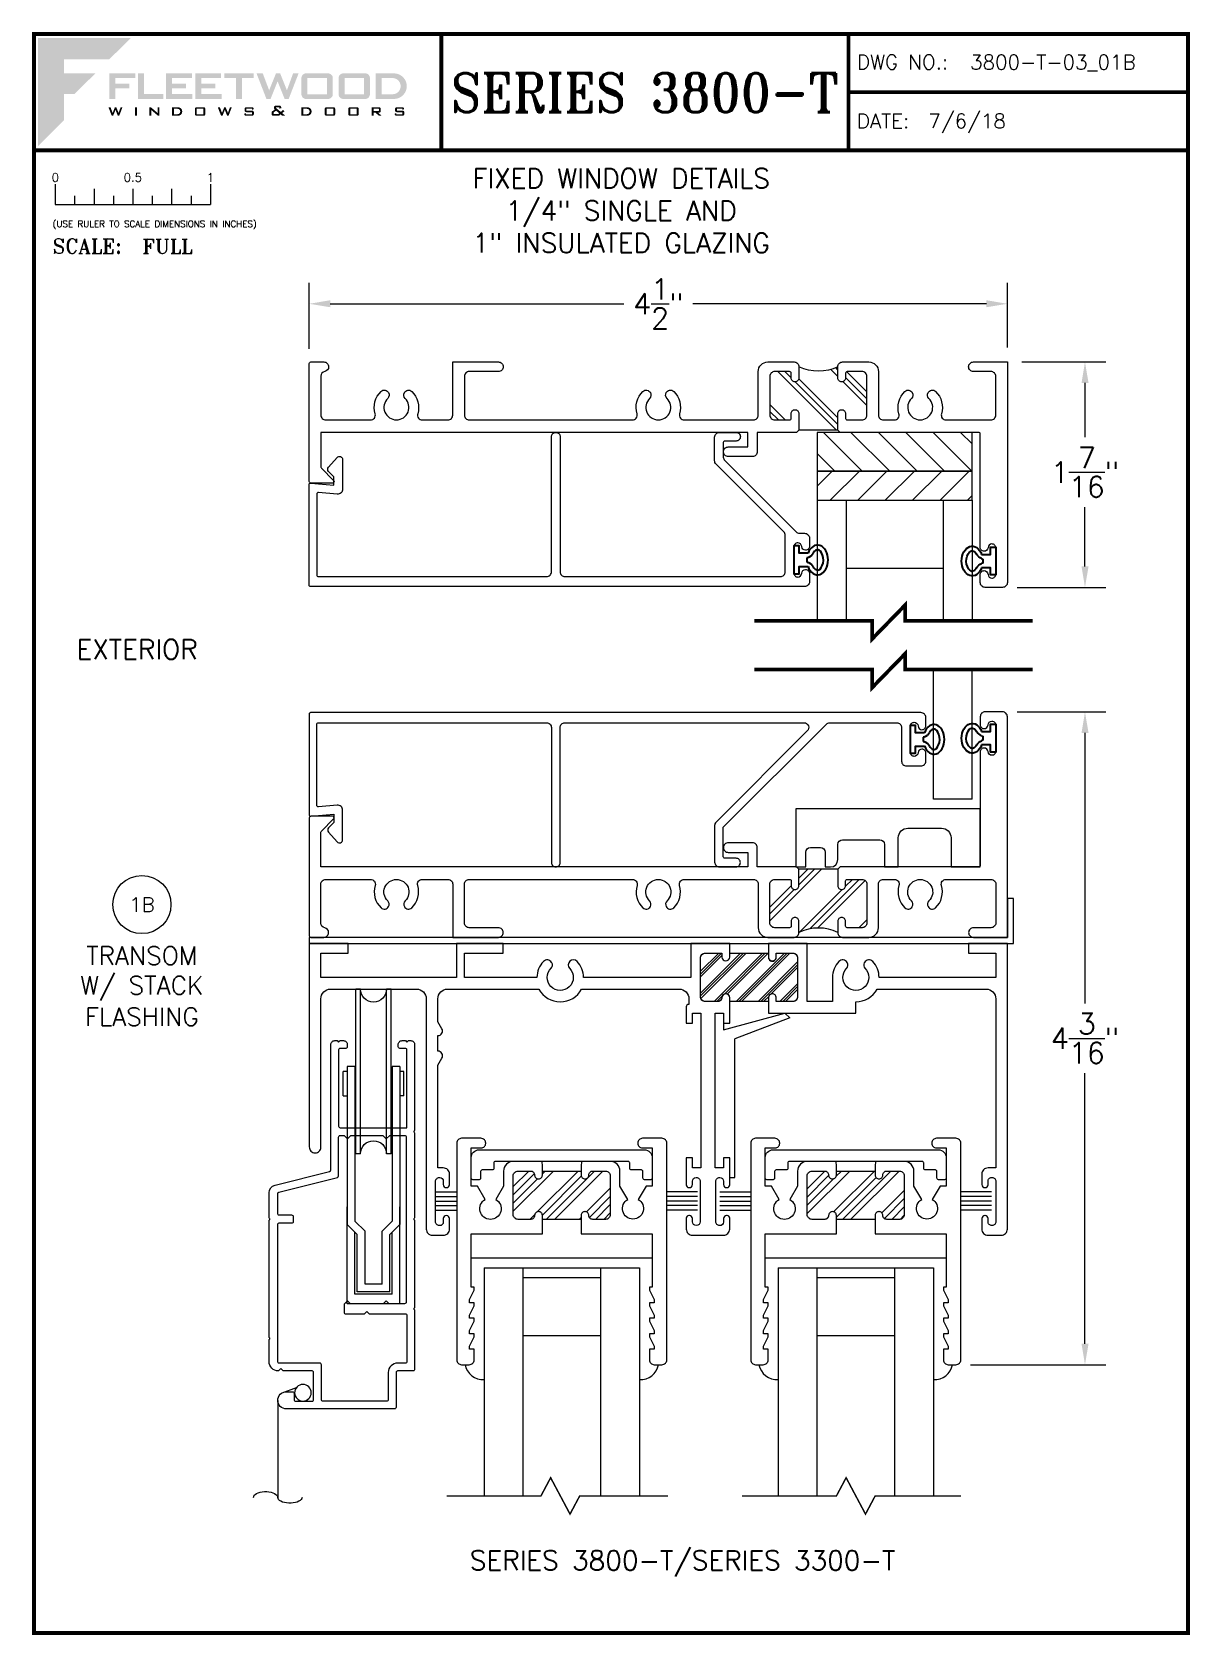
# Paper-space layout 'DETAIL 1B' of a CAD drawing. Extents: x 0.3 to 7.8, y 0.1 to 10.4.
# The model-space entities are those that its viewports show. They can reach past a viewport. Long polylines and large blocks are cut down to what shows.
import ezdxf
from ezdxf.enums import TextEntityAlignment as Align

# ---------------------------------------------------------------- set-up
doc = ezdxf.new("R2010")
doc.units = 0
doc.header["$MEASUREMENT"] = 0
doc.layers.get('0').update_dxf_attribs({"linetype": 'CONTINUOUS'})
doc.layers.get('Defpoints').update_dxf_attribs({"linetype": 'CONTINUOUS'})
for name, color, linetype in [('DIM', 7, 'CONTINUOUS'), ('FRAME', 1, 'CONTINUOUS'), ('GEOMETRY', 1, 'CONTINUOUS'), ('GLASS', 7, 'CONTINUOUS'), ('MISC.', 7, 'CONTINUOUS'), ('SETTING BLOCKS', 7, 'CONTINUOUS'), ('SETTING_BLOCK', 4, 'CONTINUOUS'), ('TEXT', 7, 'CONTINUOUS'), ('VENT', 5, 'CONTINUOUS'), ('VP', 40, 'CONTINUOUS')]:
    doc.layers.add(name, color=color, linetype=linetype)
doc.layers.add('PROFILE NUMBER', color=150, linetype='CONTINUOUS', lineweight=35)
doc.layers.get('VP').off()
doc.styles.add('ROMANS', font='romans')
doc.styles.add('ROMANT', font='romant')
doc.styles.add('SIMPLEX-094', font='simplex.shx', dxfattribs={"height": 0.094})
doc.styles.get("Standard").update_dxf_attribs({"font": 'simplex.shx'})
doc.dimstyles.new('FULL SCALE', dxfattribs={"dimscale": 0.75, "dimtxt": 0.18, "dimasz": 0.18, "dimexe": 0.18, "dimexo": 0.125, "dimgap": 0.09, "dimtad": 0, "dimtih": 1, "dimtoh": 1, "dimdec": 4, "dimzin": 0, "dimdsep": 46, "dimlunit": 4, "dimtxsty": 'Standard', "dimcen": 0.09, "dimadec": 0, "dimazin": 0, "dimtfac": 1, "dimtdec": 4, "dimtofl": 0, "dimtmove": 0, "dimatfit": 3, "dimfxl": 0, "dimtolj": 1, "dimtzin": 0, "dimarcsym": 0})

psp = doc.layouts.new('DETAIL 1B')

# ---------------------------------------------------------------- texts
at = {"layer": 'TEXT', "color": 7}
for s, p in [('EXTERIOR', (0.5861, 6.40628)), ('SERIES 3800-T/SERIES 3300-T', (3.12195, 0.53068))]:
    psp.add_text(s, height=0.125, dxfattribs=at).set_placement(p)
at = {"layer": 'TEXT', "color": 7, "insert": (4.09754, 9.29778), "char_height": 0.125, "width": 2.3784, "attachment_point": 5}
psp.add_mtext('FIXED WINDOW DETAILS\\P1/4" SINGLE AND\\P1" INSULATED GLAZING', dxfattribs=at)

msp = doc.modelspace()

# ---------------------------------------------------------------- blocks, each defined once
blk = doc.blocks.new('sectball')
blk.add_circle((0, 0), 0.125)
blk.add_attdef('NO', text='', height=0.062).set_placement((0, 0), align=Align.MIDDLE_CENTER)
for tag, p in [('LINE1', (0, -0.2588)), ('LINE2', (0, -0.3864)), ('LINE3', (0, -0.5214))]:
    blk.add_attdef(tag, text='', height=0.078).set_placement(p, align=Align.CENTER)
blk = doc.blocks.new('*D56')
at = {"layer": 'Defpoints', "color": 0}
for p in [(6.587, 8.697), (2.087, 8.312), (6.587, 8.322)]:
    blk.add_point(p, dxfattribs=at)
at = {"layer": 'DIM', "color": 0, "lineweight": -2}
for p, q in [((2.087, 8.406), (2.087, 8.832)), ((6.587, 8.416), (6.587, 8.832)), ((2.222, 8.697), (4.115, 8.697)), ((6.452, 8.697), (4.559, 8.697))]:
    blk.add_line(p, q, dxfattribs=at)
at = {"layer": 'DIM', "color": 0}
for points in [[(2.222, 8.72), (2.222, 8.675), (2.087, 8.697)], [(6.452, 8.72), (6.452, 8.675), (6.587, 8.697)]]:
    blk.add_solid(points, dxfattribs=at)
at = {"layer": 'DIM', "color": 0, "insert": (4.337, 8.697), "char_height": 0.135, "attachment_point": 5}
blk.add_mtext('\\A1;4{\\H1.000000x;\\S1/2;}"', dxfattribs=at)
blk = doc.blocks.new('*D57')
at = {"layer": 'Defpoints', "color": 0}
for p in [(6.556, 6.065), (7.087, 6.065), (6.256, 1.855)]:
    blk.add_point(p, dxfattribs=at)
at = {"layer": 'DIM', "color": 0, "lineweight": -2}
for p, q in [((6.65, 6.065), (7.222, 6.065)), ((7.087, 5.93), (7.087, 4.185)), ((7.087, 1.99), (7.087, 3.735)), ((6.349, 1.855), (7.222, 1.855))]:
    blk.add_line(p, q, dxfattribs=at)
at = {"layer": 'DIM', "color": 0}
for points in [[(7.065, 5.93), (7.11, 5.93), (7.087, 6.065)], [(7.065, 1.99), (7.11, 1.99), (7.087, 1.855)]]:
    blk.add_solid(points, dxfattribs=at)
at = {"layer": 'DIM', "color": 0, "insert": (7.087, 3.96), "char_height": 0.135, "attachment_point": 5}
blk.add_mtext('\\A1;4{\\H1.000000x;\\S3/16;}"', dxfattribs=at)
blk = doc.blocks.new('Fleetwood_Logo_6-10-15')
h = blk.add_hatch(color=154)
h.dxf.hatch_style = 1
h.paths.add_polyline_path([(0.2526, -0.0017), (0.0019, -0.0017), (0.0019, -0.2942), (0.0725, -0.2236), (0.0725, -0.1535), (0.1007, -0.1535), (0.1567, -0.0976), (0.0725, -0.0976), (0.0725, -0.0596), (0.1946, -0.0596)])
h = blk.add_hatch(color=251)
h.dxf.hatch_style = 1
h.paths.add_polyline_path([(0.2487, -0.1256), (0.2112, -0.1256), (0.2112, -0.1102), (0.2647, -0.1102), (0.2647, -0.0976), (0.1946, -0.0976), (0.1946, -0.1667), (0.2112, -0.1667), (0.2112, -0.1377), (0.2487, -0.1377)])
h = blk.add_hatch(color=251)
h.dxf.hatch_style = 1
h.paths.add_polyline_path([(0.2886, -0.0976), (0.272, -0.0976), (0.272, -0.1667), (0.3401, -0.1667), (0.3401, -0.1535), (0.2886, -0.1535)])
h = blk.add_hatch(color=251)
h.dxf.hatch_style = 1
h.paths.add_polyline_path([(0.4175, -0.0976), (0.3474, -0.0976), (0.3474, -0.1667), (0.4185, -0.1667), (0.4185, -0.1534), (0.364, -0.1534), (0.364, -0.1377), (0.4015, -0.1377), (0.4015, -0.1256), (0.364, -0.1256), (0.364, -0.1102), (0.4175, -0.1102)])
h = blk.add_hatch(color=251)
h.dxf.hatch_style = 1
h.paths.add_polyline_path([(0.4965, -0.0976), (0.4264, -0.0976), (0.4264, -0.1667), (0.4975, -0.1667), (0.4975, -0.1534), (0.443, -0.1534), (0.443, -0.1377), (0.4804, -0.1377), (0.4804, -0.1256), (0.443, -0.1256), (0.443, -0.1102), (0.4965, -0.1102)])
h = blk.add_hatch(color=251)
h.dxf.hatch_style = 1
h.paths.add_polyline_path([(0.5842, -0.0976), (0.5054, -0.0976), (0.5054, -0.1102), (0.5365, -0.1102), (0.5365, -0.1667), (0.5531, -0.1667), (0.5531, -0.1102), (0.5842, -0.1102)])
h = blk.add_hatch(color=251)
h.dxf.hatch_style = 1
h.paths.add_polyline_path([(0.6089, -0.0976), (0.5921, -0.0976), (0.6188, -0.1667), (0.63, -0.1667), (0.6489, -0.1192), (0.6679, -0.1667), (0.6789, -0.1667), (0.7056, -0.0976), (0.6908, -0.0976), (0.6742, -0.1433), (0.6558, -0.0976), (0.6446, -0.0976), (0.6261, -0.1433)])
h = blk.add_hatch(color=251)
h.dxf.hatch_style = 1
h.paths.add_polyline_path([(0.7853, -0.0976), (0.726, -0.0976, 0.414214), (0.7133, -0.1102), (0.7133, -0.154, 0.414214), (0.726, -0.1667), (0.7853, -0.1667, 0.414214), (0.798, -0.154), (0.798, -0.1102, 0.414214)])
h.paths.add_polyline_path([(0.7819, -0.1102), (0.7819, -0.154), (0.7294, -0.154), (0.7294, -0.1102)], flags=16)
h = blk.add_hatch(color=251)
h.dxf.hatch_style = 1
h.paths.add_polyline_path([(0.8856, -0.0976), (0.8262, -0.0976, 0.414214), (0.8136, -0.1102), (0.8136, -0.154, 0.414214), (0.8262, -0.1667), (0.8856, -0.1667, 0.414214), (0.8982, -0.154), (0.8982, -0.1102, 0.414214)])
h.paths.add_polyline_path([(0.8822, -0.1102), (0.8822, -0.154), (0.8296, -0.154), (0.8296, -0.1102)], flags=16)
h = blk.add_hatch(color=251)
h.dxf.hatch_style = 1
h.paths.add_polyline_path([(0.9632, -0.0976), (0.914, -0.0976), (0.914, -0.1667), (0.9632, -0.1667, 1)])
h.paths.add_polyline_path([(0.9301, -0.1102), (0.9593, -0.1102, -1), (0.9593, -0.154), (0.9301, -0.154)], flags=16)
h = blk.add_hatch(color=7)
h.dxf.hatch_style = 1
h.paths.add_polyline_path([(0.2301, -0.1891), (0.2251, -0.1891), (0.2196, -0.2043), (0.2134, -0.1891), (0.2097, -0.1891), (0.2035, -0.2043), (0.1978, -0.1891), (0.1922, -0.1891), (0.2011, -0.2121), (0.2048, -0.2121), (0.2112, -0.1963), (0.2175, -0.2121), (0.2212, -0.2121)])
h = blk.add_hatch(color=7)
h.dxf.hatch_style = 1
h.paths.add_polyline_path([(0.2691, -0.1891), (0.2637, -0.1891), (0.2637, -0.2118), (0.2637, -0.2121), (0.2691, -0.2121)])
h = blk.add_hatch(color=7)
h.dxf.hatch_style = 1
h.paths.add_polyline_path([(0.3077, -0.1964), (0.3259, -0.2121), (0.3298, -0.2121), (0.3298, -0.1891), (0.325, -0.1891), (0.325, -0.2047), (0.3067, -0.1891), (0.3029, -0.1891), (0.3029, -0.2121), (0.3077, -0.2121)])
h = blk.add_hatch(color=7)
h.dxf.hatch_style = 1
h.paths.add_polyline_path([(0.3801, -0.1891), (0.3637, -0.1891), (0.3637, -0.2121), (0.3801, -0.2121, 1)])
h.paths.add_polyline_path([(0.3691, -0.2079), (0.3691, -0.1933), (0.3788, -0.1933, -1), (0.3788, -0.2079)], flags=16)
h = blk.add_hatch(color=7)
h.dxf.hatch_style = 1
h.paths.add_polyline_path([(0.4537, -0.2079), (0.4537, -0.1933, 0.414214), (0.4495, -0.1891), (0.4297, -0.1891, 0.414214), (0.4255, -0.1933), (0.4255, -0.2079, 0.414214), (0.4297, -0.2121), (0.4495, -0.2121, 0.414214)])
h.paths.add_polyline_path([(0.4308, -0.2079), (0.4308, -0.1933), (0.4484, -0.1933), (0.4484, -0.2079)], flags=16)
h = blk.add_hatch(color=7)
h.dxf.hatch_style = 1
h.paths.add_polyline_path([(0.5253, -0.1891), (0.5203, -0.1891), (0.5148, -0.2043), (0.5087, -0.1891), (0.5049, -0.1891), (0.4988, -0.2043), (0.493, -0.1891), (0.4874, -0.1891), (0.4963, -0.2121), (0.5001, -0.2121), (0.5064, -0.1963), (0.5127, -0.2121), (0.5164, -0.2121)])
h = blk.add_hatch(color=7)
h.dxf.hatch_style = 1
h.paths.add_polyline_path([(0.5801, -0.1891), (0.5643, -0.1891, 0.414214), (0.56, -0.1933), (0.56, -0.1981, 0.414214), (0.5643, -0.2024), (0.58, -0.2024), (0.58, -0.2078), (0.5637, -0.2078), (0.5637, -0.2052), (0.5591, -0.2062), (0.5591, -0.2078, 0.414214), (0.5634, -0.2121), (0.5805, -0.2121, 0.414214), (0.5848, -0.2078), (0.5848, -0.2024, 0.414214), (0.5805, -0.1982), (0.5648, -0.1982), (0.5648, -0.193), (0.5798, -0.193), (0.5798, -0.1958), (0.5843, -0.1948), (0.5843, -0.1933, 0.414214)])
h = blk.add_hatch(color=7)
h.dxf.hatch_style = 1
h.paths.add_polyline_path([(0.645, -0.1913, -0.222262), (0.6447, -0.1906), (0.6447, -0.1892), (0.6535, -0.1892), (0.6535, -0.193), (0.6587, -0.1918), (0.6587, -0.189, 0.414214), (0.6544, -0.1847), (0.6437, -0.1847, 0.414214), (0.6394, -0.189), (0.6394, -0.1922, 0.222262), (0.6407, -0.1948), (0.6415, -0.1955), (0.6345, -0.1998, 0.260684), (0.6329, -0.2027), (0.6329, -0.2078, 0.414214), (0.6372, -0.2121), (0.6514, -0.2121, 0.17577), (0.6536, -0.2113), (0.657, -0.2085), (0.6614, -0.2121), (0.6699, -0.2121), (0.6613, -0.2049), (0.6676, -0.1997), (0.6637, -0.1964), (0.6574, -0.2017)])
h.paths.add_polyline_path([(0.6532, -0.2052), (0.6509, -0.2072, -0.17577), (0.6502, -0.2074), (0.6382, -0.2074), (0.6382, -0.2033, -0.260684), (0.6387, -0.2025), (0.6451, -0.1985)], flags=16)
h = blk.add_hatch(color=7)
h.dxf.hatch_style = 1
h.paths.add_polyline_path([(0.7294, -0.1891), (0.713, -0.1891), (0.713, -0.2121), (0.7294, -0.2121, 1)])
h.paths.add_polyline_path([(0.7184, -0.2079), (0.7184, -0.1933), (0.7281, -0.1933, -1), (0.7281, -0.2079)], flags=16)
h = blk.add_hatch(color=7)
h.dxf.hatch_style = 1
h.paths.add_polyline_path([(0.8045, -0.2079), (0.8045, -0.1933, 0.414214), (0.8003, -0.1891), (0.7805, -0.1891, 0.414214), (0.7763, -0.1933), (0.7763, -0.2079, 0.414214), (0.7805, -0.2121), (0.8003, -0.2121, 0.414214)])
h.paths.add_polyline_path([(0.7816, -0.2079), (0.7816, -0.1933), (0.7992, -0.1933), (0.7992, -0.2079)], flags=16)
h = blk.add_hatch(color=7)
h.dxf.hatch_style = 1
h.paths.add_polyline_path([(0.8678, -0.2079), (0.8678, -0.1933, 0.414214), (0.8636, -0.1891), (0.8438, -0.1891, 0.414214), (0.8396, -0.1933), (0.8396, -0.2079, 0.414214), (0.8438, -0.2121), (0.8636, -0.2121, 0.414214)])
h.paths.add_polyline_path([(0.8449, -0.2079), (0.8449, -0.1933), (0.8624, -0.1933), (0.8624, -0.2079)], flags=16)
h = blk.add_hatch(color=7)
h.dxf.hatch_style = 1
h.paths.add_polyline_path([(0.9277, -0.1993), (0.9277, -0.1933, 0.414214), (0.9235, -0.1891), (0.9028, -0.1891), (0.9028, -0.2121), (0.9082, -0.2121), (0.9082, -0.2035), (0.9131, -0.2035), (0.9224, -0.2121), (0.9303, -0.2121), (0.9197, -0.2035), (0.9235, -0.2035, 0.414214)])
h.paths.add_polyline_path([(0.9082, -0.1993), (0.9082, -0.1933), (0.9214, -0.1933, -0.414214), (0.9224, -0.1943), (0.9224, -0.1983, -0.414214), (0.9214, -0.1993)], flags=16)
h = blk.add_hatch(color=7)
h.dxf.hatch_style = 1
h.paths.add_polyline_path([(0.9867, -0.1982), (0.971, -0.1982), (0.971, -0.193), (0.9859, -0.193), (0.9859, -0.1958), (0.9905, -0.1948), (0.9905, -0.1933, 0.414214), (0.9863, -0.1891), (0.9705, -0.1891, 0.414214), (0.9662, -0.1933), (0.9662, -0.1981, 0.414214), (0.9705, -0.2024), (0.9862, -0.2024), (0.9862, -0.2078), (0.9699, -0.2078), (0.9699, -0.2052), (0.9653, -0.2062), (0.9653, -0.2078, 0.414214), (0.9696, -0.2121), (0.9867, -0.2121, 0.414214), (0.991, -0.2078), (0.991, -0.2024, 0.414214)])
blk = doc.blocks.new('A-SIZE_P')
at = {"const_width": 0.025}
blk.add_lwpolyline([(0.313, 0.125), (7.751, 0.125), (7.751, 10.437), (0.313, 10.437)], close=True, dxfattribs=at)
for points in [[(2.938, 10.437), (2.938, 9.687)], [(5.563, 10.437), (5.563, 9.687)], [(5.563, 10.062), (7.751, 10.062)], [(0.313, 9.687), (7.751, 9.687)]]:
    blk.add_lwpolyline(points, dxfattribs=at)
at = {"xscale": 2.387023416083395, "yscale": 2.387023416083395, "zscale": 2.387023416083395}
blk.add_blockref('Fleetwood_Logo_6-10-15', (0.334, 10.416), dxfattribs=at)
for s, style, p in [('DWG NO.:', 'SIMPLEX-094', (5.617, 10.209)), ('DATE:', 'SIMPLEX-094', (5.616, 9.829)), ('SCALE:', 'ROMANT', (0.433, 9.022))]:
    blk.add_text(s, height=0.094, dxfattribs=dict(style=style)).set_placement(p)
for tag, p, style in [('DWG_NO', (6.346, 10.209), 'SIMPLEX-094'), ('DATE', (6.077, 9.829), 'SIMPLEX-094'), ('SCALE', (1.011, 9.02), 'ROMANT')]:
    blk.add_attdef(tag, p, '', height=0.094, dxfattribs=dict(style=style))
for tag, height, style, width, p, p2 in [('DWG_NO_F', 0.094, 'SIMPLEX-094', 1.745692, (6.347, 10.209), (7.683, 10.209)), ('PRODUCT', 0.25, 'ROMANT', 1.390728, (3.001, 9.934), (5.5, 9.934))]:
    blk.add_attdef(tag, text='', height=height, dxfattribs=dict(style=style, width=width)).set_placement(p, p2, align=Align.FIT)
blk = doc.blocks.new('Full')
for p, q in [((0.137, -0.219), (0.137, -0.35)), ((0.262, -0.294), (0.262, -0.35)), ((0.387, -0.249), (0.387, -0.35)), ((0.512, -0.294), (0.512, -0.35)), ((0.637, -0.249), (0.637, -0.35)), ((0.762, -0.294), (0.762, -0.35)), ((0.887, -0.249), (0.887, -0.35)), ((1.012, -0.294), (1.012, -0.35)), ((1.137, -0.219), (1.137, -0.35)), ((0.137, -0.35), (1.137, -0.35))]:
    blk.add_line(p, q)
for s, p in [('0', (0.137, -0.219)), ('0.5', (0.637, -0.219)), ('1', (1.137, -0.219))]:
    blk.add_text(s, height=0.055).set_placement(p, align=Align.BOTTOM_CENTER)
at = {"style": 'ROMANS'}
blk.add_text('(USE RULER TO SCALE DIMENSIONS IN INCHES)', height=0.04115, dxfattribs=at).set_placement((0.12, -0.495))
blk = doc.blocks.new('*D83')
at = {"layer": 'Defpoints', "color": 0}
for p in [(6.587, 8.322), (6.556, 6.868), (7.087, 6.868)]:
    blk.add_point(p, dxfattribs=at)
at = {"layer": 'DIM', "color": 0, "lineweight": -2}
for p, q in [((6.681, 8.322), (7.222, 8.322)), ((7.087, 8.187), (7.087, 7.836)), ((7.087, 7.003), (7.087, 7.386)), ((6.65, 6.868), (7.222, 6.868))]:
    blk.add_line(p, q, dxfattribs=at)
at = {"layer": 'DIM', "color": 0}
for points in [[(7.065, 8.187), (7.11, 8.187), (7.087, 8.322)], [(7.065, 7.003), (7.11, 7.003), (7.087, 6.868)]]:
    blk.add_solid(points, dxfattribs=at)
at = {"layer": 'DIM', "color": 0, "insert": (7.087, 7.611), "char_height": 0.135, "attachment_point": 5}
blk.add_mtext('\\A1;1{\\H1.000000x;\\S7/16;}"', dxfattribs=at)
blk = doc.blocks.new('3801 1 INCH GLASS STOP')
blk.add_lwpolyline([(2.741, 0.327, -0.414214), (2.769, 0.299, -0.414214), (2.741, 0.271), (2.669, 0.271, 0.414214), (2.659, 0.261), (2.659, 0.167, 0.198912), (2.668, 0.145), (3.128, -0.315, 0.198912), (3.15, -0.324), (3.183, -0.324, -0.414214), (3.214, -0.355), (3.214, -0.408, -0.414214), (3.189, -0.433, -0.399638), (3.164, -0.41, 0.400364), (3.139, -0.386, 0.414214), (3.114, -0.411), (3.114, -0.581, 0.414214), (3.139, -0.606), (3.139, -0.606, 0.399638), (3.164, -0.582, -0.399638), (3.189, -0.558, -0.414214), (3.214, -0.583), (3.214, -0.637, -0.414214), (3.183, -0.668), (-0.001, -0.668, -0.414214), (-0.011, -0.658), (-0.011, -0.01, -0.440011), (0, 0), (0.149, -0.013), (0.149, 0.04), (0.115, 0.074, -0.395486), (0.114, 0.102), (0.17, 0.165, -0.691708), (0.205, 0.152), (0.205, -0.04, -0.440011), (0.171, -0.071), (0.05, -0.061, 0.440011), (0.039, -0.071), (0.039, -0.593, 0.414214), (0.049, -0.603), (1.52, -0.603, 0.414214), (1.551, -0.572), (1.551, 0.299, -0.414214), (1.579, 0.327, -0.414214), (1.607, 0.299), (1.607, -0.572, 0.414214), (1.638, -0.603), (3.027, -0.603, 0.414214), (3.058, -0.572), (3.058, -0.337, 0.198912), (3.049, -0.315), (2.612, 0.122, -0.198912), (2.603, 0.144), (2.603, 0.296, -0.414214), (2.634, 0.327)], format="xyb", close=True)
blk = doc.blocks.new('3802 45 GLASS STOP')
blk.add_lwpolyline([(3.939, -0.433, -0.399638), (3.914, -0.41, 0.400364), (3.889, -0.386, 0.414214), (3.864, -0.411), (3.864, -0.581, 0.414214), (3.889, -0.606), (3.889, -0.606, 0.399638), (3.914, -0.582, -0.399638), (3.939, -0.558, -0.414214), (3.964, -0.583), (3.964, -0.637, -0.414214), (3.933, -0.668), (-0.001, -0.668, -0.414214), (-0.011, -0.658), (-0.011, -0.01, -0.440011), (0, 0), (0.149, -0.013), (0.149, 0.04), (0.115, 0.074, -0.395486), (0.114, 0.102), (0.17, 0.165, -0.691708), (0.205, 0.152), (0.205, -0.04, -0.440011), (0.171, -0.071), (0.05, -0.061, 0.440011), (0.039, -0.071), (0.039, -0.593, 0.414214), (0.049, -0.603), (1.52, -0.603, 0.414214), (1.551, -0.572), (1.551, 0.299, -0.414214), (1.579, 0.327), (1.579, 0.327, -0.414214), (1.607, 0.299), (1.607, -0.572, 0.414214), (1.638, -0.603), (3.179, -0.603, 0.668179), (3.2, -0.55), (2.612, 0.038, -0.198912), (2.603, 0.06), (2.603, 0.296, -0.414214), (2.634, 0.327), (2.741, 0.327, -0.414214), (2.769, 0.299, -0.414214), (2.741, 0.271), (2.669, 0.271, 0.414214), (2.659, 0.261), (2.659, 0.071), (3.324, -0.594, 0.198912), (3.345, -0.603), (3.777, -0.603, 0.414214), (3.808, -0.572), (3.808, -0.355, -0.414214), (3.839, -0.324), (3.933, -0.324, -0.414214), (3.964, -0.355), (3.964, -0.408, -0.414214)], format="xyb", close=True)
blk = doc.blocks.new('A$C3BF656AD')
at = {"layer": 'SETTING BLOCKS'}
h = blk.add_hatch(dxfattribs=at)
h.set_pattern_fill('ANSI31', color=256, scale=0.25, angle=90, style=0)
h.set_pattern_definition([(135, (0.820812, -8.054306), (-0.02209709, -0.02209709), [])])
h.paths.add_polyline_path([(0, 0.0625), (0.25, 0.0625), (0.25, 0.1095), (0, 0.1095)])
h = blk.add_hatch(dxfattribs=at)
h.set_pattern_fill('ANSI31', color=256, scale=0.25, style=0)
h.set_pattern_definition([(45, (-2.098375, -8.085556), (-0.02209709, 0.02209709), [])])
h.paths.add_polyline_path([(0, 0), (0.25, 0), (0.25, 0.0625), (0, 0.0625)])
for points in [[(0, 0.0625), (0, 0.1095), (0.25, 0.1095), (0.25, 0.0625)], [(0, 0), (0, 0.0625), (0.25, 0.0625), (0.25, 0)]]:
    blk.add_lwpolyline(points, close=True, dxfattribs=at)
blk = doc.blocks.new('A$C49DD109D')
at = {"color": 7}
for p, q in [((0, 0.2385), (0.099, 0.2651)), ((0.099, 0.2651), (0.1067, 0.2576)), ((0, 0.2489), (0, 0.2385)), ((0.1067, 0.2576), (0.0185, 0.2238)), ((0.0185, 0), (0.0185, 0.2238)), ((0.01, 0), (0.0185, 0))]:
    blk.add_line(p, q, dxfattribs=at)
blk = doc.blocks.new('ROLLER')
for p, q in [((1.1712, 4.4135), (1.0862, 4.4135)), ((1.0862, 4.4135), (1.0862, 4.2572)), ((1.1587, 4.398), (1.0987, 4.398)), ((1.0987, 4.398), (1.0987, 4.298)), ((1.1025, 4.3942), (1.1025, 4.3017)), ((1.155, 4.3942), (1.1025, 4.3942)), ((1.155, 4.3942), (1.155, 4.3017)), ((1.1587, 4.398), (1.1587, 4.298)), ((1.1712, 4.4135), (1.1712, 4.2572)), ((1.115, 4.3817), (1.115, 4.2965)), ((1.1425, 4.3817), (1.115, 4.3817)), ((1.1425, 4.3817), (1.1425, 4.2965)), ((1.0862, 4.2855), (1.1025, 4.3017)), ((1.0987, 4.2803), (1.115, 4.2965)), ((1.1587, 4.2803), (1.1425, 4.2965)), ((1.1712, 4.2855), (1.155, 4.3017)), ((1.0862, 4.0311), (1.0862, 4.2855)), ((1.0987, 4.0311), (1.0987, 4.2803)), ((1.1587, 4.0311), (1.1587, 4.2803)), ((1.1712, 4.0311), (1.1712, 4.2855)), ((1.1002, 4.1717), (1.1002, 3.9062)), ((1.1077, 4.1717), (1.1002, 4.1717)), ((1.1077, 4.1717), (1.1077, 3.9062)), ((1.1497, 4.1717), (1.1497, 3.9062)), ((1.1572, 4.1717), (1.1497, 4.1717)), ((1.1572, 4.1717), (1.1572, 3.9062)), ((1.0862, 4.0945), (1.0862, 4.1252)), ((1.0987, 4.0907), (1.0987, 4.1252)), ((1.1587, 4.0907), (1.1587, 4.1252)), ((1.1712, 4.0907), (1.1712, 4.1252)), ((1.08, 4.0782), (1.08, 4.0389)), ((1.08, 4.0782), (1.0862, 4.0782)), ((1.1775, 4.0782), (1.1712, 4.0782)), ((1.1775, 4.0782), (1.1775, 4.0389)), ((1.0862, 4.0389), (1.08, 4.0389)), ((1.1775, 4.0389), (1.1712, 4.0389)), ((1.0987, 4.0311), (1.0862, 4.0311)), ((1.1712, 4.0311), (1.1587, 4.0311)), ((1.1077, 3.9062), (1.1002, 3.9062)), ((1.1572, 3.9062), (1.1497, 3.9062))]:
    blk.add_line(p, q)
for centre, start, end in [((1.1287, 4.1717), 180, 360), ((1.1287, 3.9062), 0, 180)]:
    blk.add_arc(centre, 0.021, start, end)
blk = doc.blocks.new('3000 SCREEN WITH ROLLER')
blk.add_line((-0.499, 2.488), (-0.592, 2.522))
for points in [[(0.205, 0.298), (0.169, 0.298, 0.414214), (0.159, 0.288), (0.159, 0.273, 0.414214), (0.184, 0.248), (0.205, 0.248), (0.215, 0.258), (0.225, 0.248), (0.24, 0.248, 0.414214), (0.265, 0.273), (0.265, 0.824, 0.213422), (0.261, 0.831, -0.447214), (0.261, 0.839, 0.213422), (0.265, 0.846), (0.265, 1.388, 0.213422), (0.261, 1.395, -0.447214), (0.261, 1.403, 0.213422), (0.265, 1.41), (0.265, 1.966, 0.213422), (0.261, 1.974, -0.447214), (0.261, 1.981, 0.213422), (0.265, 1.989), (0.265, 2.368, 0.414214), (0.255, 2.378), (0.155, 2.378, -0.414214), (0.145, 2.388), (0.145, 2.613, 0.414214), (0.135, 2.623), (-0.562, 2.623, 0.414214), (-0.617, 2.568, 0.414214), (-0.562, 2.513), (-0.522, 2.513, 0.414214), (-0.512, 2.523), (-0.512, 2.563, -0.414214), (-0.502, 2.573), (-0.396, 2.573, -0.414214), (-0.386, 2.563), (-0.386, 2.388, -0.414214), (-0.396, 2.378), (-0.583, 2.378), (-0.598, 2.363), (-0.613, 2.378, 0.414214), (-0.673, 2.318), (-0.673, 2.18, 0.213422), (-0.67, 2.173, -0.447214), (-0.67, 2.165, 0.213422), (-0.673, 2.158), (-0.673, 1.41, 0.213422), (-0.67, 1.403, -0.447214), (-0.67, 1.395, 0.213422), (-0.673, 1.388), (-0.673, 1.229, 0.34382), (-0.635, 1.181), (-0.283, 1.092, -0.34382), (-0.275, 1.082), (-0.275, 0.273, 0.414214), (-0.25, 0.248), (-0.235, 0.248), (-0.225, 0.258), (-0.215, 0.248), (-0.194, 0.248, 0.414214), (-0.169, 0.273), (-0.169, 0.288, 0.414214), (-0.179, 0.298), (-0.215, 0.298, -0.414214), (-0.225, 0.308), (-0.225, 0.8, -0.414214), (-0.215, 0.81), (0.215, 0.81), (0.215, 0.308, -0.414214)], [(0.2, 0.86, 0.414214), (0.21, 0.87), (0.21, 1.935, 0.414214), (0.2, 1.945), (0.101, 1.945), (0.082, 1.926), (0.063, 1.945), (-0.149, 1.945), (-0.168, 1.926), (-0.187, 1.945, -0.198912), (-0.19, 1.952), (-0.19, 2, -0.414214), (-0.18, 2.01), (-0.058, 2.01), (-0.043, 1.995), (-0.028, 2.01), (0.205, 2.01, 0.414214), (0.215, 2.02), (0.215, 2.318, 0.414214), (0.205, 2.328), (0.155, 2.328, -0.414214), (0.095, 2.388), (0.095, 2.563, 0.414214), (0.085, 2.573), (-0.326, 2.573, 0.414214), (-0.336, 2.563), (-0.336, 2.338, -0.414214), (-0.346, 2.328), (-0.608, 2.328, 0.414214), (-0.618, 2.318), (-0.618, 1.434, 0.414214), (-0.608, 1.424), (-0.526, 1.424, -0.414214), (-0.516, 1.414), (-0.516, 1.384, -0.414214), (-0.526, 1.374), (-0.608, 1.374, 0.414214), (-0.618, 1.364), (-0.618, 1.236, 0.34382), (-0.611, 1.226), (-0.233, 1.131, -0.34382), (-0.225, 1.121), (-0.225, 0.87, 0.414214), (-0.215, 0.86), (-0.19, 0.86), (-0.168, 0.882), (-0.146, 0.86), (0.06, 0.86), (0.082, 0.882), (0.104, 0.86)]]:
    blk.add_lwpolyline(points, format="xyb", close=True)
blk.add_circle((-0.455, 2.519), 0.0535)
at = {"xscale": 4, "yscale": 4, "zscale": 4}
blk.add_blockref('ROLLER', (-4.515, -15.709), dxfattribs=at)
blk = doc.blocks.new('RALE-SREADER')
at = {"layer": 'GEOMETRY', "color": 1}
blk.add_lwpolyline([(0.135, -0.08), (0.07, -0.08, 0.414214), (0.06, -0.09), (0.06, -0.133, -0.414214), (0.05, -0.143), (0.01, -0.143, -0.414214), (0, -0.133), (0, 0, -0.414214), (0.05, 0.05), (1.116, 0.05, -0.414214), (1.166, 0), (1.166, -0.133, -0.414214), (1.156, -0.143), (1.116, -0.143, -0.414214), (1.106, -0.133), (1.106, -0.09, 0.414214), (1.096, -0.08), (1.031, -0.08, -0.414214), (1.021, -0.07), (1.021, -0.035, 0.414214), (1.011, -0.025), (0.155, -0.025, 0.414214), (0.145, -0.035), (0.145, -0.07, -0.414214)], format="xyb", close=True, dxfattribs=at)
blk = doc.blocks.new('3075 TOP RAIL')
h = blk.add_hatch()
h.set_pattern_fill('ANSI34', scale=0.3, style=0)
h.set_pattern_definition([(45, (-1.25166, -5.8604), (-0.159099, 0.159099), []), (45, (-1.19863, -5.8604), (-0.159099, 0.159099), []), (45, (-1.1456, -5.8604), (-0.159099, 0.159099), []), (45, (-1.09256, -5.8604), (-0.159099, 0.159099), [])])
h.paths.add_polyline_path([(-0.125, 0.312), (-0.125, 0.286, -0.414214), (-0.149, 0.262), (-0.151, 0.262, -0.414214), (-0.175, 0.286), (-0.175, 0.287, 0.414214), (-0.2, 0.312), (-0.282, 0.312, 0.414214), (-0.313, 0.281), (-0.313, 0.031, 0.414214), (-0.282, 0), (-0.2, 0, 0.414214), (-0.175, 0.025, -0.414214), (-0.15, 0.05), (-0.149, 0.05, -0.414214), (-0.125, 0.026), (-0.125, 0), (0.125, 0), (0.125, 0.026, -0.414214), (0.149, 0.05), (0.15, 0.05, -0.414214), (0.175, 0.025, 0.414214), (0.2, 0), (0.282, 0, 0.414214), (0.313, 0.031), (0.313, 0.281, 0.414214), (0.282, 0.312), (0.2, 0.312, 0.414214), (0.175, 0.287), (0.175, 0.286, -0.414214), (0.151, 0.262), (0.149, 0.262, -0.414214), (0.125, 0.286), (0.125, 0.312)])
at = {"color": 7}
for p, q in [((-0.125, 0.312), (0.125, 0.312)), ((0.125, 0), (-0.125, 0))]:
    blk.add_line(p, q, dxfattribs=at)
for points in [[(-0.149, 0.05), (-0.15, 0.05, 0.414214), (-0.175, 0.025, -0.414214), (-0.2, 0), (-0.282, 0, -0.414214), (-0.313, 0.031), (-0.313, 0.281, -0.414214), (-0.282, 0.312), (-0.2, 0.312, -0.414214), (-0.175, 0.287), (-0.175, 0.286, 0.414214), (-0.151, 0.262), (-0.149, 0.262, 0.414214), (-0.125, 0.286), (-0.125, 0.343), (-0.126, 0.374), (-0.156, 0.374), (-0.313, 0.374, 0.414214), (-0.375, 0.312), (-0.375, 0.214), (-0.425, 0.129, -3.732051), (-0.494, 0.129), (-0.543, 0.214), (-0.583, 0.214), (-0.583, 0.461), (-0.519, 0.461, 0.414214), (-0.49, 0.49), (-0.49, 0.492, 0.414214), (-0.521, 0.523), (-0.646, 0.523, 0.414214), (-0.677, 0.492), (-0.677, -0.906, 0.414214), (-0.646, -0.937), (-0.596, -0.937, 0.414214), (-0.565, -0.906), (-0.565, -0.837), (-0.595, -0.837), (-0.595, -0.817), (-0.565, -0.757), (-0.565, -0.737), (-0.595, -0.737), (-0.595, -0.717), (-0.565, -0.657), (-0.565, -0.637), (-0.595, -0.637), (-0.595, -0.617), (-0.565, -0.557), (-0.565, -0.537), (-0.595, -0.537), (-0.595, -0.517), (-0.565, -0.457), (-0.565, -0.437), (-0.583, -0.437), (-0.583, -0.094), (-0.125, -0.094), (-0.125, 0.026, 0.414214)], [(0.583, -0.437), (0.565, -0.437), (0.565, -0.457), (0.595, -0.517), (0.595, -0.537), (0.565, -0.537), (0.565, -0.557), (0.595, -0.617), (0.595, -0.637), (0.565, -0.637), (0.565, -0.657), (0.595, -0.717), (0.595, -0.737), (0.565, -0.737), (0.565, -0.757), (0.595, -0.817), (0.595, -0.837), (0.565, -0.837), (0.565, -0.906, 0.414214), (0.596, -0.937), (0.646, -0.937, 0.414214), (0.677, -0.906), (0.677, 0.492, 0.414214), (0.646, 0.523), (0.521, 0.523, 0.414214), (0.49, 0.492), (0.49, 0.49, 0.414214), (0.519, 0.461), (0.583, 0.461), (0.583, 0.214), (0.543, 0.214), (0.493, 0.129, -3.732051), (0.425, 0.129), (0.375, 0.214), (0.375, 0.312, 0.414214), (0.313, 0.374), (0.156, 0.374), (0.127, 0.374), (0.125, 0.343), (0.125, 0.286, 0.414214), (0.149, 0.262), (0.151, 0.262, 0.414214), (0.175, 0.286), (0.175, 0.287, -0.414214), (0.2, 0.312), (0.282, 0.312, -0.414214), (0.313, 0.281), (0.313, 0.031, -0.414214), (0.282, 0), (0.2, 0, -0.414214), (0.175, 0.025, 0.414214), (0.15, 0.05), (0.149, 0.05, 0.414214), (0.125, 0.026), (0.125, -0.094), (0.583, -0.094)]]:
    blk.add_lwpolyline(points, format="xyb", close=True)
blk.add_blockref('RALE-SREADER', (-0.583, 0.399))
blk = doc.blocks.new('*U101')
at = {"layer": 'PROFILE NUMBER', "color": 5}
for p, q in [((-0.016, 0.092), (-0.013, 0.083)), ((-0.013, 0.083), (0.013, 0.083)), ((0.013, 0.083), (0.016, 0.092))]:
    blk.add_line(p, q, dxfattribs=at)
blk.add_lwpolyline([(-0.043, 0.091), (-0.043, 0.034), (-0.09, 0.034), (-0.09, 0), (0.09, 0), (0.09, 0.034), (0.043, 0.034), (0.043, 0.091)], dxfattribs=at)
for centre, start, end in [((-0.073, 0.071), 19.8289, 61.175), ((0.073, 0.071), 118.7633, 160.1945)]:
    blk.add_arc(centre, 0.06, start, end, dxfattribs=at)
blk.add_ellipse((0, 0.152), major_axis=(-0.0958, 0), ratio=0.712114, start_param=2.033109, end_param=7.391692, dxfattribs=at)
blk.add_open_spline([(0.044, 0.124), (0.053, 0.129), (0.059, 0.135), (0.069, 0.15), (0.068, 0.157), (0.049, 0.179), (0.027, 0.189), (-0.021, 0.191), (-0.045, 0.181), (-0.067, 0.16), (-0.068, 0.152), (-0.061, 0.137), (-0.054, 0.129), (-0.044, 0.124)], degree=3, knots=[2.2211, 2.2211, 2.2211, 2.2211, 2.727733, 2.727733, 3.7005, 3.7005, 4.673268, 4.673268, 5.646035, 5.646035, 6.618803, 6.618803, 7.203997, 7.203997, 7.203997, 7.203997], dxfattribs=at)
blk = doc.blocks.new('3809 BLOCK FRAME')
h = blk.add_hatch()
h.set_pattern_fill('PLAST', color=256, angle=45, style=0)
h.set_pattern_definition([(45, (-4.25098, -6.643), (-0.176777, 0.176777), []), (45, (-4.27308, -6.6209), (-0.176777, 0.176777), []), (45, (-4.29517, -6.5988), (-0.176777, 0.176777), [])])
edge = h.paths.add_edge_path()
edge.add_arc((-0.937, 0.093), 0.031, 270, 360, ccw=False)
edge.add_line((-0.937, 0.062), (-1.033, 0.062))
edge.add_arc((-1.033, 0.072), 0.01, 180, 270, ccw=False)
edge.add_line((-1.043, 0.072), (-1.043, 0.103))
edge.add_arc((-1.068, 0.103), 0.025, 360, 450)
edge.add_arc((-1.068, 0.103), 0.025, 90, 180)
edge.add_line((-1.093, 0.103), (-1.093, 0.031))
edge.add_arc((-1.218, -0.221), 0.281, 63.5092, 116.4908)
edge.add_line((-1.344, 0.031), (-1.344, 0.103))
edge.add_arc((-1.369, 0.103), 0.025, 0, 90)
edge.add_arc((-1.369, 0.103), 0.025, 90, 180)
edge.add_line((-1.394, 0.103), (-1.394, 0.072))
edge.add_arc((-1.404, 0.072), 0.01, 270, 360, ccw=False)
edge.add_line((-1.404, 0.062), (-1.5, 0.062))
edge.add_arc((-1.5, 0.093), 0.031, 180, 270, ccw=False)
edge.add_line((-1.531, 0.093), (-1.531, 0.343))
edge.add_arc((-1.5, 0.343), 0.031, 90, 180, ccw=False)
edge.add_line((-1.5, 0.374), (-1.404, 0.374))
edge.add_arc((-1.404, 0.364), 0.01, 0, 90, ccw=False)
edge.add_line((-1.394, 0.364), (-1.394, 0.333))
edge.add_arc((-1.369, 0.333), 0.025, 180, 270)
edge.add_arc((-1.369, 0.333), 0.025, 270, 360)
edge.add_line((-1.344, 0.333), (-1.344, 0.439))
edge.add_line((-1.344, 0.439), (-1.093, 0.439))
edge.add_line((-1.093, 0.439), (-1.093, 0.333))
edge.add_arc((-1.068, 0.333), 0.025, 180, 270)
edge.add_arc((-1.068, 0.333), 0.025, 270, 360)
edge.add_line((-1.043, 0.333), (-1.043, 0.364))
edge.add_arc((-1.033, 0.364), 0.01, 90, 180, ccw=False)
edge.add_line((-1.033, 0.374), (-0.937, 0.374))
edge.add_arc((-0.937, 0.343), 0.031, 0, 90, ccw=False)
edge.add_line((-0.906, 0.343), (-0.906, 0.093))
blk.add_line((-1.093, 0.439), (-1.344, 0.439))
for points in [[(-1.093, 0.439), (-1.093, 0.333, 0.414214), (-1.068, 0.308, 0.414214), (-1.043, 0.333), (-1.043, 0.364, -0.414214), (-1.033, 0.374), (-0.937, 0.374, -0.414214), (-0.906, 0.343), (-0.906, 0.093, -0.414214), (-0.937, 0.062), (-1.033, 0.062, -0.414214), (-1.043, 0.072), (-1.043, 0.103, 0.414214), (-1.068, 0.128), (-1.068, 0.128, 0.414214), (-1.093, 0.103), (-1.093, 0.031, 0.414214), (-1.062, 0), (-0.893, 0, 0.414214), (-0.831, 0.062), (-0.831, 0.343, -0.414214), (-0.8, 0.374), (-0.729, 0.374, -0.5024), (-0.699, 0.334, 0.280293), (-0.661, 0.19, 0.498955), (-0.613, 0.198), (-0.613, 0.198, 0.334263), (-0.618, 0.235, -2.470836), (-0.506, 0.235, 0.334263), (-0.511, 0.198, 0.498955), (-0.463, 0.19, 0.280293), (-0.425, 0.334, -0.5024), (-0.395, 0.374), (-0.106, 0.374, -0.414214), (-0.075, 0.343), (-0.075, 0.093, -0.414214), (-0.106, 0.062), (-0.219, 0.062, 0.414214), (-0.25, 0.031, 0.414214), (-0.219, 0), (0, 0), (0, 1.423, 0.414214), (-0.031, 1.454), (-0.144, 1.454, 0.414214), (-0.175, 1.423), (-0.175, 1.371, 0.414214), (-0.15, 1.346), (-0.15, 1.346, 0.399638), (-0.125, 1.37, -0.399638), (-0.1, 1.394), (-0.1, 1.394, -0.414214), (-0.075, 1.369), (-0.075, 1.199, -0.414214), (-0.1, 1.174), (-0.1, 1.174, -0.399638), (-0.125, 1.198, 0.399638), (-0.15, 1.221, 0.414214), (-0.175, 1.196), (-0.175, 0.464, -0.414214), (-0.185, 0.454), (-1.078, 0.454), (-1.093, 0.439)], [(-1.344, 0.439), (-1.344, 0.439), (-1.359, 0.454), (-1.612, 0.454), (-1.612, 0.579, 0.414214), (-1.643, 0.61), (-1.799, 0.61, 0.414214), (-1.83, 0.579, 0.414214), (-1.799, 0.548), (-1.674, 0.548), (-1.674, 0.454), (-4.425, 0.454), (-4.425, 0.678, -0.198912), (-4.422, 0.685), (-4.343, 0.764, 0.668179), (-4.35, 0.781), (-4.49, 0.781, 0.414214), (-4.5, 0.771), (-4.5, 0.01, 0.414214), (-4.49, 0), (-4.406, 0, 0.414214), (-4.375, 0.031, 0.358249), (-4.4, 0.061, -0.358249), (-4.425, 0.092), (-4.425, 0.343, -0.414214), (-4.394, 0.374), (-4.105, 0.374, -0.5024), (-4.075, 0.334, 0.280293), (-4.037, 0.19, 0.498955), (-3.989, 0.198, 0.334263), (-3.994, 0.235, -2.470836), (-3.882, 0.235, 0.334263), (-3.887, 0.198, 0.498955), (-3.839, 0.19, 0.280293), (-3.801, 0.334, -0.5024), (-3.771, 0.374), (-3.606, 0.374, -0.414214), (-3.575, 0.343), (-3.575, 0), (-3.281, 0, 0.414214), (-3.25, 0.031, 0.414214), (-3.281, 0.062), (-3.469, 0.062, -0.414214), (-3.5, 0.093), (-3.5, 0.343, -0.414214), (-3.469, 0.374), (-2.417, 0.374, -0.5024), (-2.387, 0.334, 0.280293), (-2.349, 0.19, 0.498955), (-2.301, 0.198, 0.334263), (-2.306, 0.235, -2.470836), (-2.194, 0.235, 0.334263), (-2.199, 0.198, 0.498955), (-2.151, 0.19, 0.280293), (-2.113, 0.334, -0.5024), (-2.083, 0.374), (-1.637, 0.374, -0.414214), (-1.606, 0.343), (-1.606, 0.062, 0.414214), (-1.544, 0), (-1.375, 0, 0.414214), (-1.344, 0.031), (-1.344, 0.103, 0.414214), (-1.369, 0.128, 0.414214), (-1.394, 0.103), (-1.394, 0.072, -0.414214), (-1.404, 0.062), (-1.5, 0.062, -0.414214), (-1.531, 0.093), (-1.531, 0.343, -0.414214), (-1.5, 0.374), (-1.404, 0.374, -0.414214), (-1.394, 0.364), (-1.394, 0.333, 0.414214), (-1.369, 0.308, 0.414214), (-1.344, 0.333), (-1.344, 0.439)]]:
    blk.add_lwpolyline(points, format="xyb")
blk.add_arc((-1.218, -0.221), 0.281, 63.5092, 116.4908)

# ---------------------------------------------------------------- dimensions: what is measured, and where the dimension line sits
at = {"layer": 'DIM'}
dim = psp.add_linear_dim(base=(6.58701, 8.69706), p1=(2.08701, 8.31206), p2=(6.58701, 8.32206), dimstyle='FULL SCALE', override={"dimlfac": -1}, dxfattribs=at)
dim.commit()
dim.dimension.update_dxf_attribs({"geometry": '*D56', "text_midpoint": (4.33701, 8.69706)})
dim = psp.add_linear_dim(base=(7.08701, 6.86806), p1=(6.58701, 8.32206), p2=(6.55601, 6.86806), angle=90, dimstyle='FULL SCALE', override={"dimlfac": -1}, dxfattribs=at)
dim.commit()
dim.dimension.update_dxf_attribs({"geometry": '*D83', "text_midpoint": (7.08701, 7.61056), "dimtype": 160})
dim = psp.add_linear_dim(base=(7.08701, 6.06531), p1=(6.25563, 1.85531), p2=(6.55601, 6.06531), angle=90, dimstyle='FULL SCALE', override={"dimlfac": -1}, dxfattribs=at)
dim.commit()
dim.dimension.update_dxf_attribs({"geometry": '*D57', "text_midpoint": (7.08701, 3.96031)})

# ---------------------------------------------------------------- hatches: boundary and pattern name
at = {"layer": 'FRAME', "linetype": 'Continuous'}
h = msp.add_hatch(dxfattribs=at)
h.set_pattern_fill('PLAST', color=256, scale=0.4, angle=45, style=0)
h.set_pattern_definition([(45, (12.44032, -10.7258), (-0.07071068, 0.07071068), []), (45, (12.43148, -10.71696), (-0.07071068, 0.07071068), []), (45, (12.42264, -10.70812), (-0.07071068, 0.07071068), [])])
edge = h.paths.add_edge_path()
edge.add_line((18.52928, 13.71239), (18.77928, 13.71239))
edge.add_line((18.77928, 13.71239), (18.77928, 13.68539))
edge.add_arc((18.80432, 13.68539), 0.02504, 180, 364.58122)
edge.add_line((18.82928, 13.68739), (18.82928, 13.71239))
edge.add_line((18.82928, 13.71239), (18.93628, 13.71239))
edge.add_arc((18.93628, 13.68139), 0.031, 0, 90, ccw=False)
edge.add_line((18.96728, 13.68139), (18.96728, 13.43139))
edge.add_arc((18.93628, 13.43139), 0.031, -90, 0, ccw=False)
edge.add_line((18.93628, 13.40039), (18.82928, 13.40039))
edge.add_line((18.82928, 13.40039), (18.82928, 13.42539))
edge.add_arc((18.80424, 13.42539), 0.02504, 0, 175.41878)
edge.add_line((18.77928, 13.42739), (18.77928, 13.40039))
edge.add_line((18.77928, 13.40039), (18.52928, 13.40039))
edge.add_line((18.52928, 13.40039), (18.52928, 13.42539))
edge.add_arc((18.50424, 13.42539), 0.02504, 0, 175.41878)
edge.add_arc((18.44963, 13.42977), 0.02974, 278.986416, 355.41878, ccw=False)
edge.add_line((18.45428, 13.40039), (18.37228, 13.40039))
edge.add_arc((18.37228, 13.43139), 0.031, 180, 270, ccw=False)
edge.add_line((18.34128, 13.43139), (18.34128, 13.68139))
edge.add_arc((18.37228, 13.68139), 0.031, 90, 180, ccw=False)
edge.add_line((18.37228, 13.71239), (18.47928, 13.71239))
edge.add_line((18.47928, 13.71239), (18.47928, 13.68739))
edge.add_arc((18.50428, 13.68739), 0.025, 180, 359.995416)
edge.add_line((18.52928, 13.68739), (18.52928, 13.71239))

# ---------------------------------------------------------------- linework, layer by layer
at = {"layer": 'FRAME'}
msp.add_line((18.52928, 13.71239), (18.77928, 13.71239), dxfattribs=at)
at = {"layer": 'FRAME', "color": 7}
msp.add_line((18.77928, 13.40039), (18.52928, 13.40039), dxfattribs=at)
at = {"layer": 'FRAME', "color": 1}
for points in [[(16.64828, 13.27039), (16.64828, 13.41839, -0.414214), (16.71028, 13.48039), (16.94428, 13.48039), (17.01928, 13.48039), (17.29935, 13.48039, 0.594515), (17.5752, 13.48039), (18.20428, 13.48039, -0.414214), (18.26628, 13.41839), (18.26628, 13.38139), (18.26428, 13.38139, 0.414214), (18.24928, 13.36639), (18.24928, 13.30639), (18.24928, 13.26039), (18.28928, 13.26039), (18.28928, 13.32539), (18.34228, 13.32539), (18.34228, 12.32739), (18.28928, 12.32739), (18.28928, 12.39239), (18.24928, 12.39239), (18.24928, 12.21739, 0.414214), (18.26628, 12.20039), (18.26928, 12.20039, 0.414214), (18.28928, 12.22039), (18.28928, 12.24239, -0.414214), (18.31228, 12.26539), (18.31428, 12.26539, -0.414214), (18.33928, 12.24039), (18.33928, 11.98039, -0.999987), (18.28928, 11.98039, -0.000007), (18.28928, 11.98039), (18.28928, 12.00039, 0.414214), (18.26928, 12.02039), (18.26628, 12.02039, 0.414214), (18.24928, 12.00339), (18.24928, 11.93339, 0.414214), (18.28928, 11.89339), (18.48928, 11.89339, 0.414214), (18.52928, 11.93339), (18.52928, 12.00339, 0.414214), (18.51228, 12.02039), (18.50928, 12.02039, 0.414214), (18.48928, 12.00039), (18.48928, 11.97839, -0.414214), (18.46628, 11.95539), (18.46428, 11.95539, -0.414214), (18.43928, 11.98039), (18.43928, 12.24039, -0.414214), (18.46428, 12.26539), (18.46628, 12.26539, -0.414214), (18.48928, 12.24239), (18.48928, 12.22039, 0.414214), (18.50928, 12.20039), (18.51228, 12.20039, 0.414214), (18.52928, 12.21739), (18.52928, 12.39239), (18.48928, 12.39239), (18.48928, 12.32739), (18.43628, 12.32739), (18.43628, 13.32539), (18.48928, 13.32539), (18.48928, 13.26039), (18.52928, 13.26039), (18.52928, 13.30639), (18.52928, 13.32539), (18.52928, 13.40039), (18.52928, 13.42539, 0.414214), (18.50428, 13.45039), (18.50228, 13.45039, 0.414214), (18.47928, 13.42739), (18.47928, 13.42539, -0.414214), (18.45428, 13.40039), (18.37228, 13.40039, -0.414214), (18.34128, 13.43139), (18.34128, 13.68139, -0.414214), (18.37228, 13.71239), (18.47928, 13.71239), (18.47928, 13.68739, 0.999963), (18.52928, 13.68739, 0.000019), (18.52928, 13.68739), (18.52928, 13.77439), (18.27928, 13.77439), (18.27928, 13.55539), (17.58728, 13.55539, 0.192648), (17.54587, 13.65887, 0.999998), (17.49809, 13.61334, 0.000001), (17.49809, 13.61334, -2.388815), (17.37842, 13.61533, 0.341999), (17.38305, 13.64931), (17.38115, 13.6526, 0.500668), (17.32868, 13.65887, 0.192648), (17.28728, 13.55539), (16.81928, 13.55539), (16.81928, 13.71239), (17.06928, 13.71239), (17.06928, 13.77439), (16.76928, 13.77439), (16.76928, 13.55539), (15.89428, 13.55539), (15.89428, 13.71239), (16.06928, 13.71239), (16.06928, 13.77439), (15.81928, 13.77439), (15.81928, 12.46239, 0.414214), (15.85728, 12.42439), (15.85828, 12.42439, 0.414214), (15.89428, 12.46039), (15.89428, 13.41839, -0.414214), (15.95628, 13.48039), (16.51128, 13.48039, -0.414214), (16.57328, 13.41839), (16.57328, 11.93339, 0.414214), (16.61328, 11.89339), (16.68328, 11.89339, 0.414214), (16.72328, 11.93339), (16.72328, 12.00139, 0.414214), (16.70428, 12.02039), (16.70328, 12.02039, 0.414214), (16.68328, 12.00039), (16.68328, 11.97839, -0.414214), (16.66028, 11.95539), (16.65828, 11.95539, -0.414214), (16.63328, 11.98039), (16.63328, 12.24039, -0.414214), (16.65828, 12.26539), (16.66028, 12.26539, -0.414214), (16.68328, 12.24239), (16.68328, 12.22039, 0.414214), (16.70328, 12.20039), (16.70428, 12.20039, 0.414214), (16.72328, 12.21939), (16.72328, 12.26539), (16.72328, 12.28739, 0.414214), (16.68328, 12.32739), (16.64828, 12.32739), (16.64828, 12.99039), (16.67426, 13.03539, 0.57735), (16.64828, 13.08039), (16.64828, 13.18039, 0.57735), (16.67426, 13.22539)], [(20.21928, 11.95539, -0.414214), (20.19428, 11.98039), (20.19428, 12.00139, 0.414214), (20.17528, 12.02039), (20.17428, 12.02039, 0.414214), (20.15428, 12.00039), (20.15428, 11.93339, 0.414214), (20.19428, 11.89339), (20.27928, 11.89339, 0.414214), (20.31928, 11.93339), (20.31928, 13.77439), (20.06928, 13.77439), (20.06928, 13.71239), (20.24428, 13.71239), (20.24428, 13.55539), (19.49228, 13.55539, 0.192648), (19.45087, 13.65887, 0.500668), (19.3984, 13.6526), (19.3965, 13.64931, 0.341999), (19.40113, 13.61533, -2.410764), (19.28222, 13.61412, 0.336351), (19.2869, 13.6513), (19.28615, 13.6526, 0.500668), (19.23368, 13.65887, 0.192648), (19.19228, 13.55539), (19.19228, 13.40039), (19.02928, 13.40039), (19.02928, 13.77439), (18.77928, 13.77439), (18.77928, 13.68539, 0.414214), (18.80228, 13.66239), (18.80428, 13.66239, 0.414214), (18.82928, 13.68739), (18.82928, 13.71239), (18.93628, 13.71239, -0.414214), (18.96728, 13.68139), (18.96728, 13.43139, -0.414214), (18.93628, 13.40039), (18.82928, 13.40039), (18.82928, 13.42539, 0.414214), (18.80428, 13.45039), (18.80228, 13.45039, 0.414214), (18.77928, 13.42739), (18.77928, 13.40039), (18.77928, 13.32539), (19.34228, 13.32539), (19.34228, 13.39839, 0.274809), (19.4802, 13.48039), (20.18228, 13.48039, -0.414214), (20.24428, 13.41839), (20.24428, 12.32739), (20.19428, 12.32739, 0.414214), (20.15428, 12.28739), (20.15428, 12.22039, 0.414214), (20.17428, 12.20039), (20.17528, 12.20039, 0.414214), (20.19428, 12.21939), (20.19428, 12.24139, -0.414214), (20.21828, 12.26539), (20.22028, 12.26539, -0.414214), (20.24428, 12.24139), (20.24428, 11.97939, -0.414214), (20.22028, 11.95539)]]:
    msp.add_lwpolyline(points, format="xyb", close=True, dxfattribs=at)
at = {"layer": 'FRAME'}
msp.add_lwpolyline([(18.52928, 13.71239), (18.77928, 13.71239), (18.77928, 13.68539, 1.04079968), (18.82928, 13.68739), (18.82928, 13.71239), (18.93628, 13.71239, -0.41421356), (18.96728, 13.68139), (18.96728, 13.43139, -0.41421356), (18.93628, 13.40039), (18.82928, 13.40039), (18.82928, 13.42539, 0.96079968), (18.77928, 13.42739), (18.77928, 13.40039), (18.52928, 13.40039), (18.52928, 13.42539, 0.96079968), (18.47928, 13.42739, -0.3464392), (18.45428, 13.40039), (18.37228, 13.40039, -0.41421356), (18.34128, 13.43139), (18.34128, 13.68139, -0.41421356), (18.37228, 13.71239), (18.47928, 13.71239), (18.47928, 13.68739, 0.99996), (18.52928, 13.68739)], format="xyb", close=True, dxfattribs=at)
at = {"layer": 'GLASS'}
for p, q in [((9.95325, 18.64305), (9.95325, 16.85872)), ((9.95325, 18.64305), (10.95325, 18.64305)), ((10.14075, 18.64305), (10.14075, 16.85872)), ((10.76575, 18.64305), (10.76575, 16.85872)), ((10.95325, 18.64305), (10.95325, 16.85872)), ((10.14075, 18.20605), (10.76575, 18.20605)), ((10.70325, 14.70639), (10.70325, 16.54481)), ((10.95325, 14.70639), (10.95325, 16.54481)), ((19.843, 14.70639), (19.843, 16.54976)), ((20.093, 14.70639), (20.093, 16.54976)), ((20.093, 14.70639), (19.843, 14.70639))]:
    msp.add_line(p, q, dxfattribs=at)
at = {"layer": 'GLASS', "color": 7}
for p, q in [((16.86397, 11.74839), (18.02997, 11.74839)), ((16.94697, 11.68339), (16.94697, 10.21215)), ((16.94697, 11.68339), (17.94697, 11.68339)), ((17.19697, 11.68339), (17.19697, 10.21215)), ((17.69697, 11.68339), (17.69697, 10.21215)), ((17.94697, 11.68339), (17.94697, 10.21215)), ((18.7589, 11.74839), (19.9249, 11.74839)), ((18.8419, 11.68339), (19.8419, 11.68339)), ((18.8419, 11.68339), (18.8419, 10.21215)), ((19.0919, 11.68339), (19.0919, 10.21215)), ((19.5919, 11.68339), (19.5919, 10.21215)), ((19.8419, 11.68339), (19.8419, 10.21215)), ((17.19697, 11.62139), (17.69697, 11.62139)), ((19.0919, 11.62139), (19.5919, 11.62139)), ((17.19697, 11.24639), (17.69697, 11.24639)), ((19.0919, 11.24639), (19.5919, 11.24639))]:
    msp.add_line(p, q, dxfattribs=at)
at = {"layer": 'GLASS', "const_width": 0.024}
for points in [[(9.54897, 16.85872), (10.30857, 16.85872), (10.30857, 16.74301), (10.52107, 16.96126), (10.52107, 16.85872), (11.34317, 16.85872)], [(9.54897, 16.54481), (10.30857, 16.54481), (10.30857, 16.4291), (10.52107, 16.64735), (10.52107, 16.54481), (11.34317, 16.54481)]]:
    msp.add_lwpolyline(points, dxfattribs=at)
at = {"layer": 'GLASS', "color": 7, "const_width": 0.00939}
for points in [[(16.70412, 10.21215), (17.31279, 10.21215), (17.37524, 10.32952), (17.50014, 10.09477), (17.56259, 10.21215), (18.1327, 10.21215)], [(18.60842, 10.21215), (19.21728, 10.21215), (19.27973, 10.32952), (19.40463, 10.09477), (19.46707, 10.21215), (20.01928, 10.21215)]]:
    msp.add_lwpolyline(points, dxfattribs=at)
at = {"layer": 'GLASS', "color": 5, "flags": 128}
for points in [[(15.45988, 10.20249), (15.46122, 10.20933), (15.46518, 10.21594), (15.47162, 10.22209), (15.48034, 10.22758), (15.49102, 10.23221), (15.50332, 10.23583), (15.5168, 10.23831), (15.53101, 10.23957), (15.54547, 10.23957), (15.55969, 10.23831), (15.57317, 10.23583), (15.58546, 10.23221), (15.59615, 10.22758), (15.60486, 10.22209), (15.61131, 10.21594), (15.61526, 10.20933), (15.6166, 10.20249)], [(15.77331, 10.20249), (15.77198, 10.19564), (15.76802, 10.18903), (15.76158, 10.18288), (15.75286, 10.1774), (15.74218, 10.17277), (15.72988, 10.16915), (15.7164, 10.16667), (15.70219, 10.1654), (15.68773, 10.1654), (15.67351, 10.16667), (15.66003, 10.16915), (15.64773, 10.17277), (15.63705, 10.1774), (15.62834, 10.18288), (15.62189, 10.18903), (15.61793, 10.19564), (15.6166, 10.20249)]]:
    msp.add_lwpolyline(points, dxfattribs=at)
at = {"layer": 'GLASS', "color": 7}
for centre, start, end in [((16.93833, 11.07865), 189.983842, 274.238508), ((17.9556, 11.07865), 265.761492, 350.016158), ((18.83326, 11.07865), 189.983842, 274.238508), ((19.85053, 11.07865), 265.761492, 350.016158)]:
    msp.add_arc(centre, 0.11685, start, end, dxfattribs=at)
at = {"layer": 'MISC.', "color": 7}
for p, q in [((16.63343, 12.17402), (16.76993, 12.17402)), ((16.63343, 12.14402), (16.76993, 12.14402)), ((16.63343, 12.11402), (16.76993, 12.11402)), ((18.32252, 12.17402), (18.12401, 12.17402)), ((18.32252, 12.14402), (18.12401, 12.14402)), ((18.32252, 12.11402), (18.12401, 12.11402)), ((18.46634, 12.17402), (18.66486, 12.17402)), ((18.46634, 12.14402), (18.66486, 12.14402)), ((18.46634, 12.11402), (18.66486, 12.11402)), ((20.21745, 12.17402), (20.01894, 12.17402)), ((20.21745, 12.14402), (20.01894, 12.14402)), ((20.21745, 12.11402), (20.01894, 12.11402)), ((16.63343, 12.08402), (16.76993, 12.08402)), ((16.63343, 12.05402), (16.76993, 12.05402)), ((18.32252, 12.08402), (18.12401, 12.08402)), ((18.32252, 12.05402), (18.12401, 12.05402)), ((18.46634, 12.08402), (18.66486, 12.08402)), ((18.46634, 12.05402), (18.66486, 12.05402)), ((20.21745, 12.08402), (20.01894, 12.08402)), ((20.21745, 12.05402), (20.01894, 12.05402))]:
    msp.add_line(p, q, dxfattribs=at)
at = {"layer": 'MISC.'}
msp.add_lwpolyline([(20.31928, 14.06439), (20.31928, 13.81439), (15.81928, 13.81439), (15.81928, 13.77439), (20.35928, 13.77439), (20.35928, 14.06439)], close=True, dxfattribs=at)
at = {"layer": 'SETTING_BLOCK', "color": 7}
msp.add_lwpolyline([(19.22628, 14.31539), (19.22628, 14.41339, -0.41421356), (19.25628, 14.44339), (19.49628, 14.44339, -0.41421356), (19.52628, 14.41339), (19.52628, 14.26839), (19.61628, 14.26839), (19.61628, 14.45639, -0.41421356), (19.67828, 14.51839), (19.89428, 14.51839, -0.41421356), (19.95628, 14.45639), (19.95628, 14.26839), (20.14428, 14.26839), (20.14428, 14.64339), (18.95628, 14.64339), (18.95628, 14.26839), (19.01928, 14.26839), (19.01928, 14.36339, -0.41421356), (19.04928, 14.39339), (19.11428, 14.39339, -0.41421356), (19.14428, 14.36339), (19.14428, 14.26839), (19.17928, 14.26839, 0.41421356)], format="xyb", close=True, dxfattribs=at)
at = {"layer": 'VENT'}
msp.add_line((15.6166, 10.8283), (15.6166, 10.20249), dxfattribs=at)

# ---------------------------------------------------------------- block references
at = {"layer": 'FRAME', "xscale": -1, "rotation": 180}
for name, p in [('3809 BLOCK FRAME', (11.17953, 19.53505)), ('3802 45 GLASS STOP', (15.82928, 14.59539))]:
    msp.add_blockref(name, p, dxfattribs=at)
at = {"layer": 'FRAME'}
for name, p in [('3801 1 INCH GLASS STOP', (6.68953, 18.75405)), ('3809 BLOCK FRAME', (20.31928, 13.81439))]:
    msp.add_blockref(name, p, dxfattribs=at)
at = {"layer": 'MISC.', "xscale": 4, "yscale": 4, "zscale": 4}
msp.add_blockref('A$C49DD109D', (18.48928, 12.26493), dxfattribs=at)
at = {"layer": 'TEXT', "xscale": -4, "yscale": 4, "zscale": 4, "rotation": 180}
msp.add_blockref('A$C3BF656AD', (9.95325, 19.08105), dxfattribs=at)
at = {"layer": 'TEXT', "rotation": 270}
for p in [(9.80366, 18.25808), (19.69341, 15.09135)]:
    msp.add_blockref('*U101', p, dxfattribs=at)
at = {"layer": 'TEXT', "xscale": -1, "rotation": 90}
for p in [(11.10453, 18.25105), (20.24428, 15.09839)]:
    msp.add_blockref('*U101', p, dxfattribs=at)
at = {"layer": 'VENT', "xscale": -1, "rotation": 180}
msp.add_blockref('3000 SCREEN WITH ROLLER', (16.23378, 13.39639), dxfattribs=at)
at = {"layer": 'VENT'}
for p in [(17.44697, 11.99539), (19.3419, 11.99539)]:
    msp.add_blockref('3075 TOP RAIL', p, dxfattribs=at)

# ---------------------------------------------------------------- block references
at = {"layer": 'DIM'}
ref = psp.add_blockref('A-SIZE_P', (0, 0), dxfattribs=at)
ref.add_attrib('DATE', '7/6/18', (6.07741, 9.82884), dxfattribs={"layer": '0', "height": 0.094, "style": 'SIMPLEX-094'})
ref.add_attrib('SCALE', 'FULL', (1.01101, 9.02035), dxfattribs={"layer": '0', "height": 0.094, "style": 'ROMANT'})
ref.add_attrib('PRODUCT', 'SERIES 3800-T', dxfattribs={"layer": '0', "height": 0.25, "style": 'ROMANT', "width": 0.807692}).set_placement((3.0005, 9.93352), (5.5005, 9.93352), align=Align.FIT)
ref.add_attrib('DWG_NO', '3800-T-03_01B', (6.34634, 10.20879), dxfattribs={"layer": '0', "height": 0.094, "style": 'SIMPLEX-094'})
psp.add_blockref('Full', (0.313, 9.687), dxfattribs=at)
at = {"layer": 'TEXT', "xscale": 1.5, "yscale": 1.5, "zscale": 1.5}
psp.add_blockref('sectball', (1.00829, 4.82277), dxfattribs=at).add_auto_attribs({'NO': '1B', 'LINE1': 'TRANSOM', 'LINE2': 'W/ STACK', 'LINE3': 'FLASHING'})

psp.set_redraw_order([(e.dxf.handle, doc.entitydb.next_handle()) for e in psp.query("TEXT MTEXT ATTDEF DIMENSION ARC_DIMENSION")])  # texts and dimensions are drawn at this point

# ---------------------------------------------------------------- viewports
at = {"layer": 'VP'}
psp.add_viewport(center=(4.38807, 7.59156), size=(4.83708, 1.5670626), view_center_point=(8.98058, 18.80454), view_height=1.5670626, dxfattribs=at)
for center, size, view_center_point, view_height, status in [((5.85543, 6.48064), (2.03375, 0.6547662), (10.44795, 16.68715), 0.6547666, 3), ((4.2327, 3.462), (5.26735, 5.382523), (17.96497, 12.66508), 5.382523, 4)]:
    psp.add_viewport(center=center, size=size, view_center_point=view_center_point, view_height=view_height, status=status, dxfattribs=at)

doc.saveas('drawing.dxf')
